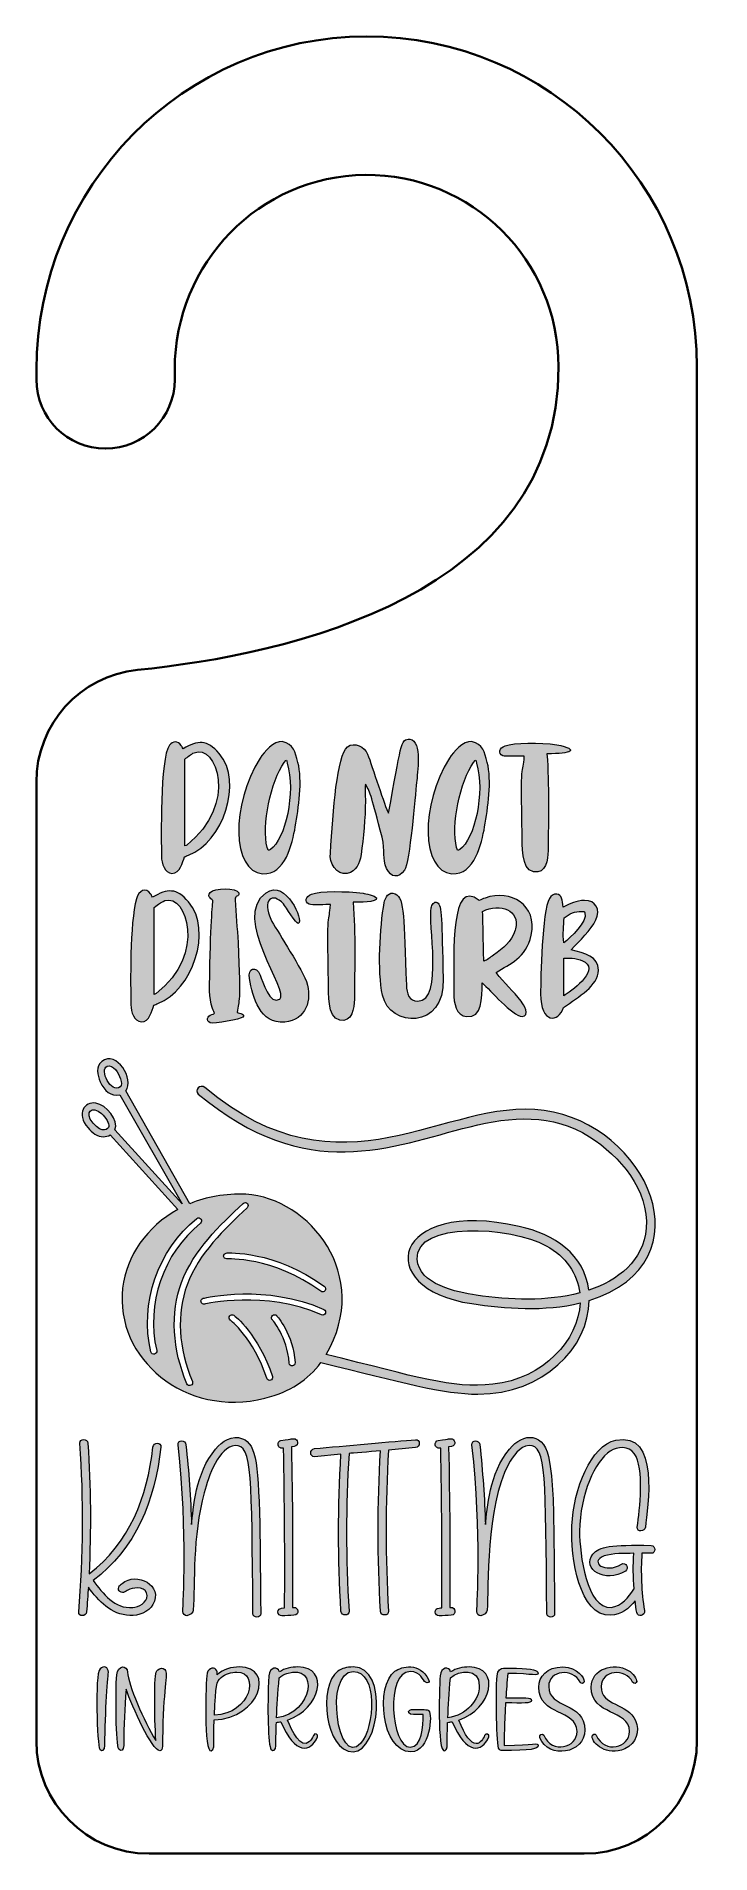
# Model space of a CAD drawing. Header units: inches. Extents: x 36 to 330, y 36 to 828.
import ezdxf

# ---------------------------------------------------------------- set-up
doc = ezdxf.new("R2010")
doc.units = ezdxf.units.IN
doc.header["$MEASUREMENT"] = 0
doc.layers.add('_U+0421_U+043B_U+043E_U+0439 1', color=7, linetype='Continuous')

msp = doc.modelspace()

# ---------------------------------------------------------------- hatches: boundary and pattern name
at = {"layer": '_U+0421_U+043B_U+043E_U+0439 1', "true_color": 0xffffff}
h = msp.add_hatch(color=7, dxfattribs=at)
h.dxf.hatch_style = 2
edge = h.paths.add_edge_path()
edge.add_spline(control_points=[(67.41, 115.08), (67.41, 115.08), (65.87, 97.69), (65.87, 83.08), (65.87, 81.09), (64.52, 80.23), (63.63, 81.5), (62.6, 82.97), (61.34, 114.2), (63.77, 116.55), (65.39, 118.13), (67.41, 117.28), (67.41, 115.08)], knot_values=[0, 0, 0, 0, 1, 1, 1, 2, 2, 2, 3, 3, 3, 4, 4, 4, 4], degree=3, periodic=1)
edge = h.paths.add_edge_path()
edge.add_spline(control_points=[(88.94, 116.06), (87.94, 115.1), (87.6, 113.33), (87.6, 104.97), (87.6, 97.34), (87.77, 90.78), (88.13, 85.31), (82.93, 93.64), (76.02, 109.8), (75.76, 115.07), (75.6, 118.36), (71.44, 118.22), (71.07, 113.99), (70.43, 106.15), (70.71, 83.22), (71.92, 81.5), (72.8, 80.25), (74.14, 81.07), (74.14, 83.08), (74.14, 92.64), (74.46, 98.89), (75.13, 107.73), (77.81, 99.93), (86.39, 80.88), (89.83, 80.88), (91.34, 80.88), (91.04, 84.28), (91.04, 85.92), (91.1, 107.48), (93.67, 114.43), (92.04, 116.25), (91.19, 117.2), (89.89, 116.96), (88.94, 116.06)], knot_values=[0, 0, 0, 0, 1, 1, 1, 2, 2, 2, 3, 3, 3, 4, 4, 4, 5, 5, 5, 6, 6, 6, 7, 7, 7, 8, 8, 8, 9, 9, 9, 10, 10, 10, 11, 11, 11, 11], degree=3, periodic=1)
edge = h.paths.add_edge_path()
edge.add_spline(control_points=[(113.52, 94.3), (113.4, 91.26), (113.34, 87.51), (113.34, 83.05), (113.34, 82.36), (113.21, 81.83), (112.94, 81.46), (108.91, 75.93), (109.83, 106.78), (110.3, 113.56), (110.49, 116.75), (113.12, 117.56), (114.32, 116.26), (114.93, 115.59), (114.86, 114.88), (114.86, 113.99), (117.36, 116.39), (121.22, 117.36), (124.52, 117.36), (140.32, 117.36), (133.35, 94.96), (113.52, 94.3)], knot_values=[0, 0, 0, 0, 1, 1, 1, 2, 2, 2, 3, 3, 3, 4, 4, 4, 5, 5, 5, 6, 6, 6, 7, 7, 7, 7], degree=3, periodic=1)
edge = h.paths.add_edge_path()
edge.add_spline(control_points=[(123.43, 115.13), (121.07, 115.13), (118.45, 114.37), (116.54, 112.73), (114.43, 110.9), (114.25, 109.82), (113.62, 96.31), (129.6, 96.99), (133.5, 115.13), (123.43, 115.13)], knot_values=[0, 0, 0, 0, 1, 1, 1, 2, 2, 2, 3, 3, 3, 3], degree=3, periodic=1)
edge = h.paths.add_edge_path()
edge.add_spline(control_points=[(145.51, 94.23), (147.44, 89.38), (151.13, 81.4), (155.05, 84.82), (155.7, 85.38), (156.28, 86.29), (156.79, 87.54), (157.34, 88.86), (159.09, 88), (158.59, 86.86), (155.74, 80.15), (148.67, 78.86), (142.57, 93.49), (141.94, 93.38), (141.3, 93.28), (140.64, 93.22), (140.52, 90.11), (140.46, 86.72), (140.46, 83.06), (140.46, 81.22), (139.2, 80.17), (138.24, 81.5), (137.22, 82.89), (136.49, 99.6), (137.4, 113.56), (137.68, 117.4), (141.43, 117.79), (141.96, 115.23), (144.27, 116.71), (147.35, 117.36), (149.99, 117.36), (164.13, 117.36), (159.92, 99), (145.51, 94.23)], knot_values=[0, 0, 0, 0, 1, 1, 1, 2, 2, 2, 3, 3, 3, 4, 4, 4, 5, 5, 5, 6, 6, 6, 7, 7, 7, 8, 8, 8, 9, 9, 9, 10, 10, 10, 11, 11, 11, 11], degree=3, periodic=1)
edge = h.paths.add_edge_path()
edge.add_spline(control_points=[(145.24, 114.53), (143.98, 114.12), (142.86, 113.48), (141.86, 112.6), (141.32, 106.08), (140.94, 100.29), (140.72, 95.24), (156.64, 97.25), (159.51, 119.12), (145.24, 114.53)], knot_values=[0, 0, 0, 0, 1, 1, 1, 2, 2, 2, 3, 3, 3, 3], degree=3, periodic=1)
edge = h.paths.add_edge_path()
edge.add_spline(control_points=[(174.11, 80.4), (161.88, 80.4), (158.8, 109.03), (167.45, 115.48), (169.14, 116.73), (171.36, 117.36), (174.11, 117.36), (189.85, 117.36), (185.54, 80.4), (174.11, 80.4)], knot_values=[0, 0, 0, 0, 1, 1, 1, 2, 2, 2, 3, 3, 3, 3], degree=3, periodic=1)
edge = h.paths.add_edge_path()
edge.add_spline(control_points=[(174.11, 115.36), (161.38, 115.36), (167.43, 72.92), (177.36, 84.04), (183.65, 91.1), (184.87, 115.36), (174.11, 115.36)], knot_values=[0, 0, 0, 0, 1, 1, 1, 2, 2, 2, 2], degree=3, periodic=1)
edge = h.paths.add_edge_path()
edge.add_spline(control_points=[(205.15, 98.79), (201.34, 98.85), (199.65, 99.08), (198.8, 98.52), (197.78, 97.85), (198.24, 96.66), (200.44, 96.66), (200.44, 96.66), (204.62, 96.66), (204.62, 96.66), (204.62, 91.45), (204.16, 82.4), (198.94, 82.4), (190.7, 82.4), (188.02, 115.36), (198.94, 115.36), (203.65, 115.36), (204.51, 111.38), (205.63, 110.7), (206.76, 110.01), (207.65, 110.63), (207.03, 111.94), (203.23, 119.53), (195.22, 117.67), (192.28, 115.48), (183.83, 109.18), (186.3, 80.4), (199.3, 80.4), (207.79, 80.4), (208.69, 96.93), (207.18, 98.27), (206.81, 98.6), (206.13, 98.77), (205.15, 98.79)], knot_values=[0, 0, 0, 0, 1, 1, 1, 2, 2, 2, 3, 3, 3, 4, 4, 4, 5, 5, 5, 6, 6, 6, 7, 7, 7, 8, 8, 8, 9, 9, 9, 10, 10, 10, 11, 11, 11, 11], degree=3, periodic=1)
edge = h.paths.add_edge_path()
edge.add_spline(control_points=[(220.18, 94.23), (222.9, 87.39), (225.44, 83.97), (227.8, 83.97), (229.55, 83.97), (230.78, 85.89), (231.45, 87.54), (231.99, 88.81), (233.78, 88.04), (233.25, 86.85), (230.41, 80.15), (223.33, 78.86), (217.23, 93.49), (216.61, 93.38), (215.97, 93.28), (215.31, 93.21), (215.19, 90.11), (215.13, 86.72), (215.13, 83.05), (215.13, 82.36), (214.99, 81.83), (214.73, 81.46), (210.7, 75.93), (211.63, 106.87), (212.06, 113.56), (212.35, 117.4), (216.1, 117.79), (216.63, 115.23), (218.94, 116.71), (222.02, 117.36), (224.66, 117.36), (238.7, 117.36), (234.65, 99.02), (220.18, 94.23)], knot_values=[0, 0, 0, 0, 1, 1, 1, 2, 2, 2, 3, 3, 3, 4, 4, 4, 5, 5, 5, 6, 6, 6, 7, 7, 7, 8, 8, 8, 9, 9, 9, 10, 10, 10, 11, 11, 11, 11], degree=3, periodic=1)
edge = h.paths.add_edge_path()
edge.add_spline(control_points=[(229.12, 109.18), (229.12, 117.02), (220.36, 115.98), (216.53, 112.6), (215.99, 106.08), (215.6, 100.29), (215.39, 95.24), (223.55, 96.27), (229.12, 102.98), (229.12, 109.18)], knot_values=[0, 0, 0, 0, 1, 1, 1, 2, 2, 2, 3, 3, 3, 3], degree=3, periodic=1)
edge = h.paths.add_edge_path()
edge.add_spline(control_points=[(239.99, 83.13), (239.99, 86.92), (239.93, 91.84), (240.54, 101.7), (248.23, 101.7), (251.85, 101.25), (251.85, 102.79), (251.85, 104.28), (249.2, 103.91), (240.7, 103.91), (240.92, 107.19), (241.2, 110.74), (241.56, 114.58), (252.8, 114.39), (254.71, 113.24), (254.71, 114.65), (254.71, 114.97), (254.54, 115.28), (254.2, 115.56), (253.12, 116.43), (248.26, 116.86), (239.63, 116.86), (238.55, 116.86), (237.11, 115.97), (236.89, 113.56), (236.22, 105.38), (236.6, 83.1), (237.76, 81.5), (238.04, 81.1), (238.35, 80.9), (238.67, 80.9), (251.94, 80.9), (254.71, 81.64), (254.71, 83.11), (254.71, 84.57), (253.27, 83.28), (239.99, 83.13)], knot_values=[0, 0, 0, 0, 1, 1, 1, 2, 2, 2, 3, 3, 3, 4, 4, 4, 5, 5, 5, 6, 6, 6, 7, 7, 7, 8, 8, 8, 9, 9, 9, 10, 10, 10, 11, 11, 11, 12, 12, 12, 12], degree=3, periodic=1)
edge = h.paths.add_edge_path()
edge.add_spline(control_points=[(259.36, 108.8), (259.36, 116.08), (270.06, 117.05), (273.07, 110.77), (273.57, 109.73), (274.87, 110.24), (274.87, 111.08), (274.87, 112.45), (272.09, 117.36), (265.49, 117.36), (258.62, 117.36), (255.03, 113.26), (255.03, 108.54), (255.03, 95.89), (271.61, 99.09), (271.73, 89.24), (271.73, 82.18), (260.92, 79.31), (257.23, 87.57), (256.76, 88.6), (254.96, 87.94), (255.56, 86.5), (259.27, 77.07), (275.15, 79.54), (275.15, 89.87), (275.15, 102.23), (259.36, 98.99), (259.36, 108.8)], knot_values=[0, 0, 0, 0, 1, 1, 1, 2, 2, 2, 3, 3, 3, 4, 4, 4, 5, 5, 5, 6, 6, 6, 7, 7, 7, 8, 8, 8, 9, 9, 9, 9], degree=3, periodic=1)
edge = h.paths.add_edge_path()
edge.add_spline(control_points=[(282.22, 108.8), (282.22, 116.1), (292.92, 117.03), (295.93, 110.77), (296.43, 109.74), (297.73, 110.23), (297.73, 111.08), (297.73, 112.07), (296.29, 114.56), (294.03, 115.87), (287.85, 119.44), (277.89, 116.68), (277.89, 108.54), (277.89, 95.9), (294.48, 99.09), (294.59, 89.24), (294.59, 82.14), (283.77, 79.34), (280.09, 87.57), (279.66, 88.53), (278.29, 87.99), (278.29, 87.06), (278.29, 84.11), (284.67, 78.11), (292.61, 81.7), (297.63, 83.97), (299.27, 89.43), (297.26, 94.04), (293.88, 101.77), (282.22, 100.26), (282.22, 108.8)], knot_values=[0, 0, 0, 0, 1, 1, 1, 2, 2, 2, 3, 3, 3, 4, 4, 4, 5, 5, 5, 6, 6, 6, 7, 7, 7, 8, 8, 8, 9, 9, 9, 10, 10, 10, 10], degree=3, periodic=1)
edge = h.paths.add_edge_path()
edge.add_spline(control_points=[(90.56, 470.59), (90.46, 477.54), (89.85, 513.12), (94.01, 519.06), (95.43, 521.09), (97.72, 521.09), (99.14, 518.99), (99.42, 518.58), (99.62, 518.18), (99.96, 517.5), (106.52, 521.36), (110.44, 521.63), (115.71, 515.54), (126.48, 503.01), (117.16, 476.77), (102.39, 471.2), (101.78, 471), (101.17, 470.73), (100.57, 470.46), (99.77, 468.17), (98.71, 463.11), (95.09, 463.22), (91.99, 463.4), (90.56, 467.63), (90.56, 470.59)], knot_values=[0, 0, 0, 0, 1, 1, 1, 2, 2, 2, 3, 3, 3, 4, 4, 4, 5, 5, 5, 6, 6, 6, 7, 7, 7, 8, 8, 8, 8], degree=3, periodic=1)
edge = h.paths.add_edge_path()
edge.add_spline(control_points=[(100.7, 475.19), (101.24, 475.39), (101.44, 475.39), (101.58, 475.53), (124.18, 493.38), (114.41, 520.07), (104.82, 515.81), (103.4, 515.21), (101.99, 513.99), (100.7, 513.04), (100.7, 500.27), (100.7, 487.83), (100.7, 475.19)], knot_values=[0, 0, 0, 0, 1, 1, 1, 2, 2, 2, 3, 3, 3, 4, 4, 4, 4], degree=3, periodic=1)
edge = h.paths.add_edge_path()
edge.add_spline(control_points=[(133.55, 513.45), (135.52, 516.29), (139.44, 521.02), (143.22, 520.75), (148.23, 519.39), (148.83, 516.29), (150.05, 511.62), (152.08, 503.58), (150.32, 491.75), (148.9, 483.57), (147.55, 476.2), (144.58, 462.48), (134.64, 463.09), (121.25, 464.02), (120.72, 493.12), (133.55, 513.45)], knot_values=[0, 0, 0, 0, 1, 1, 1, 2, 2, 2, 3, 3, 3, 4, 4, 4, 5, 5, 5, 5], degree=3, periodic=1)
edge = h.paths.add_edge_path()
edge.add_spline(control_points=[(136.66, 474.58), (137.07, 473.09), (136.94, 473.02), (138.08, 473.7), (144.59, 477.94), (149.14, 498.58), (145.39, 511.28), (144.98, 512.77), (145.32, 513.11), (144.03, 511.55), (138.22, 503.65), (134.16, 483.84), (136.66, 474.58)], knot_values=[0, 0, 0, 0, 1, 1, 1, 2, 2, 2, 3, 3, 3, 4, 4, 4, 4], degree=3, periodic=1)
edge = h.paths.add_edge_path()
edge.add_spline(control_points=[(171.48, 463.15), (175.6, 464.37), (176.96, 467.35), (177.57, 471.4), (178.65, 478.57), (179.39, 487.56), (179.46, 494.79), (179.46, 497.16), (179.12, 499.86), (179.53, 502.09), (181.74, 498.27), (182.17, 496.48), (186.76, 479.04), (188.05, 472.56), (186.8, 469.95), (188.72, 465.39), (190.55, 461.13), (193.93, 461.13), (196.56, 464.58), (198.79, 468.02), (201.23, 497.16), (201.77, 502.9), (202.11, 506.69), (204.34, 520.88), (198.86, 521.69), (194.69, 522.28), (195.02, 518.24), (189.53, 489.45), (187.97, 492.06), (182.47, 510), (180.4, 515.2), (179.26, 518.31), (174.59, 520.75), (171.68, 518.38), (167.01, 514.49), (165.39, 490.82), (164.18, 472.01), (163.67, 467.92), (166.79, 462.39), (171.48, 463.15)], knot_values=[0, 0, 0, 0, 1, 1, 1, 2, 2, 2, 3, 3, 3, 4, 4, 4, 5, 5, 5, 6, 6, 6, 7, 7, 7, 8, 8, 8, 9, 9, 9, 10, 10, 10, 11, 11, 11, 12, 12, 12, 13, 13, 13, 13], degree=3, periodic=1)
edge = h.paths.add_edge_path()
edge.add_spline(control_points=[(216.1, 513.45), (218.06, 516.29), (221.98, 521.02), (225.77, 520.75), (230.77, 519.39), (231.38, 516.29), (232.6, 511.62), (234.62, 503.58), (232.87, 491.75), (231.45, 483.57), (230.09, 476.2), (227.12, 462.48), (217.18, 463.09), (203.78, 464.02), (203.28, 493.14), (216.1, 513.45)], knot_values=[0, 0, 0, 0, 1, 1, 1, 2, 2, 2, 3, 3, 3, 4, 4, 4, 5, 5, 5, 5], degree=3, periodic=1)
edge = h.paths.add_edge_path()
edge.add_spline(control_points=[(219.21, 474.58), (219.61, 473.09), (219.48, 473.02), (220.63, 473.7), (227.15, 477.95), (231.67, 498.63), (227.93, 511.28), (227.52, 512.77), (227.86, 513.11), (226.58, 511.55), (220.76, 503.65), (216.71, 483.84), (219.21, 474.58)], knot_values=[0, 0, 0, 0, 1, 1, 1, 2, 2, 2, 3, 3, 3, 4, 4, 4, 4], degree=3, periodic=1)
edge = h.paths.add_edge_path()
edge.add_spline(control_points=[(239.35, 514.53), (240.5, 513.99), (247.06, 514.39), (248.75, 514.39), (248.07, 505.59), (246.95, 513.59), (247.87, 480.19), (247.94, 475.79), (247.13, 465.11), (252.74, 463.97), (258.22, 462.82), (259.03, 469.24), (259.09, 473.09), (259.23, 487.02), (259.63, 501.55), (258.62, 515.34), (269.3, 515.34), (273.23, 517.08), (262.88, 519.33), (255.67, 520.23), (244.17, 520.32), (240.37, 518.85), (237.93, 517.91), (237.05, 515.48), (239.35, 514.53)], knot_values=[0, 0, 0, 0, 1, 1, 1, 2, 2, 2, 3, 3, 3, 4, 4, 4, 5, 5, 5, 6, 6, 6, 7, 7, 7, 8, 8, 8, 8], degree=3, periodic=1)
edge = h.paths.add_edge_path()
edge.add_spline(control_points=[(77.21, 405.9), (77.09, 414.39), (76.65, 441.65), (79.64, 452.13), (80.6, 455.96), (83.86, 457.16), (85.8, 454.29), (86.07, 453.89), (86.27, 453.48), (86.61, 452.81), (93.17, 456.66), (97.09, 456.93), (102.36, 450.85), (113.1, 438.36), (103.89, 412.1), (89.04, 406.51), (88.43, 406.3), (87.82, 406.03), (87.22, 405.76), (86.42, 403.48), (85.36, 398.42), (81.74, 398.53), (78.64, 398.71), (77.21, 402.92), (77.21, 405.9)], knot_values=[0, 0, 0, 0, 1, 1, 1, 2, 2, 2, 3, 3, 3, 4, 4, 4, 5, 5, 5, 6, 6, 6, 7, 7, 7, 8, 8, 8, 8], degree=3, periodic=1)
edge = h.paths.add_edge_path()
edge.add_spline(control_points=[(87.35, 410.49), (87.89, 410.7), (88.1, 410.7), (88.23, 410.83), (110.47, 428.4), (101.3, 454.3), (92.08, 451.39), (89.84, 450.39), (89.63, 450.03), (87.35, 448.35), (87.35, 435.57), (87.35, 423.13), (87.35, 410.49)], knot_values=[0, 0, 0, 0, 1, 1, 1, 2, 2, 2, 3, 3, 3, 4, 4, 4, 4], degree=3, periodic=1)
edge = h.paths.add_edge_path()
edge.add_spline(control_points=[(112.51, 401.7), (110.42, 400.96), (109.81, 399.14), (111.77, 398.12), (113.46, 397.24), (125.29, 399.88), (125.97, 400.55), (127.39, 401.97), (124.48, 402.24), (123.53, 402.65), (124.33, 408.72), (125.19, 405.14), (123.94, 433.14), (123.6, 439.29), (122.99, 445.57), (122.72, 451.73), (122.57, 454.04), (124.34, 452.61), (124.34, 454.7), (123.5, 457.25), (113.39, 456.85), (111.77, 454.9), (110.14, 452.94), (112.85, 451.86), (112.98, 451.39), (112.98, 451.39), (112.01, 443.51), (111.63, 419.48), (111.56, 414.28), (111.09, 409.41), (112.78, 404.41), (113.59, 401.98), (114.27, 402.31), (112.51, 401.7)], knot_values=[0, 0, 0, 0, 1, 1, 1, 2, 2, 2, 3, 3, 3, 4, 4, 4, 5, 5, 5, 6, 6, 6, 7, 7, 7, 8, 8, 8, 9, 9, 9, 10, 10, 10, 11, 11, 11, 11], degree=3, periodic=1)
edge = h.paths.add_edge_path()
edge.add_spline(control_points=[(143.73, 449.9), (144.75, 448.75), (149.21, 441.11), (150.22, 441.45), (152.59, 442.26), (145.02, 460.99), (136.16, 454.77), (120.94, 444.07), (146.7, 411.55), (142.11, 408.4), (137.78, 405.49), (134.67, 416.37), (133.59, 418.94), (131.63, 423.2), (128.18, 421.92), (128.93, 417.45), (130.28, 409.21), (133.59, 397.38), (144.27, 398.46), (153.67, 399.41), (156.38, 407.99), (153.81, 416.1), (150.35, 424.09), (140.35, 439.03), (138.26, 443.21), (134.33, 451.32), (138.8, 455.51), (143.73, 449.9)], knot_values=[0, 0, 0, 0, 1, 1, 1, 2, 2, 2, 3, 3, 3, 4, 4, 4, 5, 5, 5, 6, 6, 6, 7, 7, 7, 8, 8, 8, 9, 9, 9, 9], degree=3, periodic=1)
edge = h.paths.add_edge_path()
edge.add_spline(control_points=[(184.35, 452.54), (183.59, 453.52), (179.47, 454.41), (178.43, 454.63), (171.24, 455.53), (159.72, 455.63), (155.91, 454.16), (153.48, 453.21), (152.6, 450.78), (154.9, 449.83), (156.05, 449.29), (162.6, 449.7), (164.29, 449.7), (163.62, 440.88), (162.5, 449.03), (163.42, 415.49), (163.48, 411.1), (162.67, 400.42), (168.28, 399.27), (173.76, 398.12), (174.57, 404.54), (174.64, 408.4), (174.77, 422.32), (175.18, 436.86), (174.16, 450.64), (176.31, 450.64), (184.72, 450.5), (184.35, 452.54)], knot_values=[0, 0, 0, 0, 1, 1, 1, 2, 2, 2, 3, 3, 3, 4, 4, 4, 5, 5, 5, 6, 6, 6, 7, 7, 7, 8, 8, 8, 9, 9, 9, 9], degree=3, periodic=1)
edge = h.paths.add_edge_path()
edge.add_spline(control_points=[(187.63, 450.44), (185.81, 439.69), (184.66, 420.7), (186.89, 410.15), (190.09, 395.83), (214.18, 395.05), (213.39, 417.25), (212.65, 442.96), (212.96, 449.41), (210.82, 450.51), (209.27, 451.32), (208.46, 449.36), (208.12, 448.21), (206.71, 442.24), (213.53, 407.52), (202.37, 407.52), (198.56, 407.59), (197.37, 410.75), (197.37, 414.55), (195.96, 443.77), (196.81, 452.3), (192.43, 454.3), (189.67, 455.58), (188.04, 452.68), (187.63, 450.44)], knot_values=[0, 0, 0, 0, 1, 1, 1, 2, 2, 2, 3, 3, 3, 4, 4, 4, 5, 5, 5, 6, 6, 6, 7, 7, 7, 8, 8, 8, 8], degree=3, periodic=1)
edge = h.paths.add_edge_path()
edge.add_spline(control_points=[(229.07, 451.46), (229.95, 451.79), (230.76, 452.2), (231.64, 452.47), (242.78, 456.45), (254.63, 449.48), (251.79, 436.32), (249.24, 426.02), (242.67, 424.13), (236.51, 420.02), (239.89, 415.36), (244.02, 411.91), (247.4, 407.52), (248.41, 406.17), (251.45, 401.03), (247.8, 400.89), (243.54, 401.16), (233.81, 412.25), (230.43, 415.56), (230.12, 408.6), (230.53, 400.31), (223.6, 400.83), (218.94, 401.22), (217.99, 406.65), (217.99, 411.3), (217.99, 429.45), (216.64, 461.39), (229.07, 451.46)], knot_values=[0, 0, 0, 0, 1, 1, 1, 2, 2, 2, 3, 3, 3, 4, 4, 4, 5, 5, 5, 6, 6, 6, 7, 7, 7, 8, 8, 8, 9, 9, 9, 9], degree=3, periodic=1)
edge = h.paths.add_edge_path()
edge.add_spline(control_points=[(230.56, 446.66), (230.63, 444.7), (231.04, 425.09), (231.04, 425.03), (232.79, 425.5), (233.74, 426.51), (235.29, 427.59), (239.82, 430.77), (242.87, 433.07), (244.76, 438.48), (244.76, 438.48), (244.9, 439.08), (244.9, 439.08), (247.05, 447.09), (238.29, 450.59), (230.56, 446.66)], knot_values=[0, 0, 0, 0, 1, 1, 1, 2, 2, 2, 3, 3, 3, 4, 4, 4, 5, 5, 5, 5], degree=3, periodic=1)
edge = h.paths.add_edge_path()
edge.add_spline(control_points=[(265.69, 448.55), (268.8, 450.04), (271.37, 451.39), (274.95, 451.46), (279.95, 451.52), (281.98, 447.4), (279.95, 443.01), (277.96, 438.48), (272.72, 433.87), (269.14, 429.96), (274.95, 428.51), (281.18, 426.97), (281.1, 421.04), (280.86, 414.11), (272.66, 409.68), (265.76, 404.75), (263.84, 398.03), (255.82, 397.54), (255.82, 410.76), (255.89, 417.21), (256.45, 446.8), (259.74, 452.27), (260.48, 453.42), (261.43, 454.43), (262.92, 454.23), (265.08, 453.96), (265.28, 451.62), (265.69, 448.55)], knot_values=[0, 0, 0, 0, 1, 1, 1, 2, 2, 2, 3, 3, 3, 4, 4, 4, 5, 5, 5, 6, 6, 6, 7, 7, 7, 8, 8, 8, 9, 9, 9, 9], degree=3, periodic=1)
edge = h.paths.add_edge_path()
edge.add_spline(control_points=[(265.96, 426.24), (265.96, 420.7), (265.96, 415.43), (265.96, 409.89), (268.73, 411.51), (281.31, 420.5), (275.22, 424.49), (272.38, 426.31), (269.2, 426.51), (265.96, 426.24)], knot_values=[0, 0, 0, 0, 1, 1, 1, 2, 2, 2, 3, 3, 3, 3], degree=3, periodic=1)
edge = h.paths.add_edge_path()
edge.add_spline(control_points=[(266.03, 433), (268.6, 435.1), (276.57, 442.33), (275.09, 446.05), (274.88, 446.72), (274.82, 446.52), (273.8, 446.66), (270.89, 446.86), (268.33, 445.57), (266.1, 443.82), (265.96, 440.44), (265.35, 436.86), (266.03, 433)], knot_values=[0, 0, 0, 0, 1, 1, 1, 2, 2, 2, 3, 3, 3, 4, 4, 4, 4], degree=3, periodic=1)
edge = h.paths.add_edge_path()
edge.add_spline(control_points=[(76.8, 139.81), (80.56, 139.59), (84.87, 141.14), (86.86, 144.57), (91.5, 152.86), (79.78, 159.05), (73.37, 153.74), (72.82, 153.3), (72.16, 152.86), (71.94, 152.19), (71.71, 151.42), (71.82, 150.54), (72.38, 150.21), (73.92, 149.1), (75.36, 150.65), (76.69, 151.2), (79.23, 152.3), (84.21, 152.3), (84.32, 148.44), (84.32, 145.56), (80.56, 143.35), (78.01, 143.24), (70.28, 142.69), (64.97, 149.32), (60.77, 155.07), (79.22, 168.69), (87.9, 190.31), (90.29, 213.21), (90.51, 215.42), (87.08, 215.42), (86.86, 213.21), (84.43, 191.34), (76.54, 171.24), (59, 157.94), (59.88, 176.95), (59.77, 195.86), (58.45, 214.87), (58.34, 217.08), (54.8, 217.08), (55.02, 214.87), (56.68, 190.66), (56.46, 165.46), (54.47, 141.36), (54.24, 139.15), (57.78, 139.26), (57.89, 141.36), (58.22, 144.68), (58.45, 148.99), (58.67, 152.19), (63.09, 146.11), (68.62, 140.04), (76.8, 139.81)], knot_values=[0, 0, 0, 0, 1, 1, 1, 2, 2, 2, 3, 3, 3, 4, 4, 4, 5, 5, 5, 6, 6, 6, 7, 7, 7, 8, 8, 8, 9, 9, 9, 10, 10, 10, 11, 11, 11, 12, 12, 12, 13, 13, 13, 14, 14, 14, 15, 15, 15, 16, 16, 16, 17, 17, 17, 17], degree=3, periodic=1)
edge = h.paths.add_edge_path()
edge.add_spline(control_points=[(125.88, 216.86), (121.35, 218.63), (116.93, 215.75), (114.17, 212.33), (105.25, 201.88), (104.52, 186.24), (103.66, 179.39), (103.33, 190.99), (102.45, 202.6), (101.23, 214.2), (101.01, 216.41), (97.47, 216.41), (97.8, 214.2), (102.11, 173.92), (99.9, 145.77), (99.9, 141.47), (99.9, 140.48), (100.68, 139.59), (101.67, 139.7), (102.89, 139.92), (104.44, 141.03), (104.44, 142.14), (105.15, 153.47), (104, 174.3), (109.19, 193.31), (110.99, 200.33), (115.66, 213.49), (122.68, 213.87), (130.26, 214.44), (129.85, 199.7), (130.42, 140.7), (130.42, 138.49), (133.95, 138.49), (133.84, 140.7), (133.73, 151.86), (133.62, 163.03), (133.51, 174.19), (132.88, 205.44), (132.1, 214.34), (125.88, 216.86)], knot_values=[0, 0, 0, 0, 1, 1, 1, 2, 2, 2, 3, 3, 3, 4, 4, 4, 5, 5, 5, 6, 6, 6, 7, 7, 7, 8, 8, 8, 9, 9, 9, 10, 10, 10, 11, 11, 11, 12, 12, 12, 13, 13, 13, 13], degree=3, periodic=1)
edge = h.paths.add_edge_path()
edge.add_spline(control_points=[(143.02, 139.59), (144.79, 139.7), (146.56, 139.81), (148.33, 139.93), (150.93, 139.93), (150.11, 143.58), (148.33, 143.35), (148.11, 143.35), (147.89, 143.35), (147.66, 143.35), (147.89, 166.67), (147.66, 190), (147.22, 213.32), (150.81, 213.32), (150.07, 216.1), (148.99, 216.64), (148.88, 216.75), (148.77, 216.75), (148.55, 216.86), (146.59, 216.86), (148.79, 216.86), (142.58, 216.08), (141.96, 216.08), (141.11, 214.98), (141.36, 213.98), (141.58, 213.54), (141.8, 213.1), (142.14, 212.99), (142.36, 212.88), (142.47, 212.77), (142.58, 212.77), (142.91, 212.66), (143.24, 212.66), (143.57, 212.77), (143.57, 212.77), (143.68, 212.77), (143.79, 212.77), (144.24, 189.56), (144.35, 166.34), (144.24, 143.13), (139.74, 143.13), (141.36, 139.59), (143.02, 139.59)], knot_values=[0, 0, 0, 0, 1, 1, 1, 2, 2, 2, 3, 3, 3, 4, 4, 4, 5, 5, 5, 6, 6, 6, 7, 7, 7, 8, 8, 8, 9, 9, 9, 10, 10, 10, 11, 11, 11, 12, 12, 12, 13, 13, 13, 14, 14, 14, 14], degree=3, periodic=1)
edge = h.paths.add_edge_path()
edge.add_spline(control_points=[(201.28, 212.99), (203.49, 213.21), (203.49, 216.64), (201.28, 216.42), (192.42, 215.72), (169.5, 213.6), (157.28, 212.55), (155.07, 212.33), (155.07, 208.9), (157.28, 209.01), (157.28, 209.01), (168.78, 210.11), (168.78, 210.11), (167.45, 186.79), (167.45, 165.02), (168.78, 141.69), (169, 139.48), (172.43, 139.48), (172.32, 141.69), (170.88, 165.13), (170.88, 187.01), (172.32, 210.45), (173.55, 210.45), (181.37, 211.15), (186.03, 211.55), (184.7, 188.34), (184.7, 165.02), (186.03, 141.69), (186.25, 139.48), (189.67, 139.48), (189.56, 141.69), (188.13, 165.12), (188.13, 188.56), (189.56, 211.88), (193.43, 212.22), (197.41, 212.66), (201.28, 212.99)], knot_values=[0, 0, 0, 0, 1, 1, 1, 2, 2, 2, 3, 3, 3, 4, 4, 4, 5, 5, 5, 6, 6, 6, 7, 7, 7, 8, 8, 8, 9, 9, 9, 10, 10, 10, 11, 11, 11, 12, 12, 12, 12], degree=3, periodic=1)
edge = h.paths.add_edge_path()
edge.add_spline(control_points=[(216.87, 143.35), (216.65, 143.35), (216.43, 143.35), (216.21, 143.35), (216.43, 166.67), (216.21, 190), (215.76, 213.32), (219.45, 213.32), (218.55, 216.13), (217.53, 216.64), (217.42, 216.75), (217.31, 216.75), (217.09, 216.86), (215.14, 216.86), (217.33, 216.86), (211.12, 216.08), (210.5, 216.08), (209.66, 214.98), (209.9, 213.98), (210.13, 213.54), (210.35, 213.1), (210.68, 212.99), (210.9, 212.88), (211.01, 212.77), (211.12, 212.77), (211.45, 212.66), (211.78, 212.66), (212.11, 212.77), (212.11, 212.77), (212.22, 212.77), (212.34, 212.77), (212.78, 189.56), (212.89, 166.34), (212.78, 143.13), (212.34, 143.13), (212, 143.13), (211.56, 143.02), (209.11, 143.02), (209.6, 139.59), (211.56, 139.59), (213.33, 139.7), (215.1, 139.81), (216.87, 139.93), (219.46, 139.92), (218.66, 143.58), (216.87, 143.35)], knot_values=[0, 0, 0, 0, 1, 1, 1, 2, 2, 2, 3, 3, 3, 4, 4, 4, 5, 5, 5, 6, 6, 6, 7, 7, 7, 8, 8, 8, 9, 9, 9, 10, 10, 10, 11, 11, 11, 12, 12, 12, 13, 13, 13, 14, 14, 14, 15, 15, 15, 15], degree=3, periodic=1)
edge = h.paths.add_edge_path()
edge.add_spline(control_points=[(250.81, 213.87), (258.47, 214.45), (257.99, 199.19), (258.55, 140.7), (258.55, 138.49), (262.08, 138.49), (261.97, 140.7), (261.86, 151.86), (261.75, 163.03), (261.64, 174.19), (261.42, 185.02), (261.53, 195.97), (259.76, 206.69), (257.87, 220.31), (248.11, 219.54), (242.3, 212.33), (233.37, 201.88), (232.65, 186.24), (231.79, 179.39), (231.46, 190.99), (230.58, 202.6), (229.36, 214.2), (229.14, 216.41), (225.6, 216.41), (225.93, 214.2), (230.24, 173.92), (228.03, 145.77), (228.03, 141.47), (228.03, 140.48), (228.81, 139.59), (229.8, 139.7), (231.02, 139.92), (232.57, 141.03), (232.57, 142.14), (233.14, 151.23), (231.88, 187.33), (241.85, 205.69), (243.73, 209.01), (246.72, 213.65), (250.81, 213.87)], knot_values=[0, 0, 0, 0, 1, 1, 1, 2, 2, 2, 3, 3, 3, 4, 4, 4, 5, 5, 5, 6, 6, 6, 7, 7, 7, 8, 8, 8, 9, 9, 9, 10, 10, 10, 11, 11, 11, 12, 12, 12, 13, 13, 13, 13], degree=3, periodic=1)
edge = h.paths.add_edge_path()
edge.add_spline(control_points=[(303.98, 170.32), (286.63, 170.73), (281.25, 169.82), (278.67, 166.56), (273.63, 160.06), (283.97, 153.55), (292.82, 159.16), (294.7, 160.37), (292.93, 163.36), (291.05, 162.14), (284.24, 157.81), (276.68, 163.05), (283.53, 165.79), (287.35, 166.88), (292.49, 166.89), (296.47, 166.89), (296.13, 161.7), (296.24, 156.61), (296.58, 151.42), (296.58, 151.42), (296.58, 151.42), (296.47, 151.31), (294.14, 147.88), (291.16, 143.68), (286.63, 143.35), (275.9, 142.55), (272.81, 166.55), (272.81, 176.51), (273.02, 192.72), (279.6, 207.12), (286.18, 211.44), (289.39, 213.43), (294.14, 213.87), (296.69, 210.45), (301.25, 203.98), (299.04, 185.91), (298.01, 178.28), (297.79, 176.07), (301.22, 176.18), (301.55, 178.28), (302.51, 186.78), (307.95, 220.43), (288.62, 216.19), (277.79, 213.93), (270.21, 195.11), (269.49, 178.83), (268.87, 165.1), (272.71, 139.4), (286.4, 139.92), (290.94, 140.03), (294.36, 142.8), (297.02, 146.22), (297.24, 144.45), (297.46, 142.69), (297.79, 141.03), (298.12, 138.82), (301.44, 139.7), (301.11, 141.91), (299.78, 150.2), (299.45, 158.6), (300, 166.89), (301.33, 166.89), (302.66, 166.89), (303.98, 166.89), (306.19, 166.78), (306.19, 170.32), (303.98, 170.32)], knot_values=[0, 0, 0, 0, 1, 1, 1, 2, 2, 2, 3, 3, 3, 4, 4, 4, 5, 5, 5, 6, 6, 6, 7, 7, 7, 8, 8, 8, 9, 9, 9, 10, 10, 10, 11, 11, 11, 12, 12, 12, 13, 13, 13, 14, 14, 14, 15, 15, 15, 16, 16, 16, 17, 17, 17, 18, 18, 18, 19, 19, 19, 20, 20, 20, 21, 21, 21, 22, 22, 22, 22], degree=3, periodic=1)
edge = h.paths.add_edge_path()
edge.add_spline(control_points=[(135.69, 234.52), (100.82, 225.72), (70.1, 251.91), (73.63, 282.49), (75.24, 296.44), (84.13, 309.3), (97.7, 316.76), (97.7, 316.76), (68.23, 349.25), (68.23, 349.25), (67.34, 348.74), (66.31, 348.45), (65.28, 348.45), (62.57, 348.45), (60.33, 350.3), (58.54, 352.36), (53.08, 358.6), (57.01, 363.87), (61.99, 363.11), (66.6, 362.41), (72.01, 355.5), (70.27, 351.47), (70.27, 351.47), (99.51, 319.23), (99.51, 319.23), (99.51, 319.23), (72.47, 366.79), (72.47, 366.79), (68.5, 365.71), (65.7, 368.61), (63.9, 372.34), (62.48, 375.28), (61.91, 379.18), (64.58, 381.28), (70.91, 386.25), (78.97, 373.44), (75.01, 368.4), (75.01, 368.4), (102.94, 319.26), (102.94, 319.26), (110.13, 322.23), (118.36, 323.78), (127.33, 323.4), (155.37, 321.65), (182.42, 287.76), (162.4, 253.6), (202.27, 243.71), (217.04, 238.6), (234.99, 240.57), (257.23, 243.02), (272.36, 259.95), (273.06, 276.01), (257.71, 272.21), (240.37, 273.52), (225.82, 275.71), (181.66, 282.36), (191.26, 321.91), (246.52, 309.39), (261.84, 305.92), (274.94, 297.21), (276.86, 281.56), (289.39, 285.81), (300.86, 294.35), (301.9, 308.58), (303.13, 325.27), (290.42, 340.05), (277.18, 348.46), (261.04, 358.73), (242.88, 357.29), (225.09, 352.84), (190.48, 344.19), (153.94, 327.49), (106.61, 367.06), (104.64, 368.71), (107.48, 371.52), (109.43, 369.88), (169.95, 319.27), (213.72, 365.74), (257.35, 359.92), (301.82, 353.99), (329.99, 293.94), (277.08, 277.15), (276.68, 256.59), (257.23, 236.22), (228.55, 236.25), (213.6, 236.27), (195.28, 241.42), (160.07, 250.08), (154.47, 242.42), (146.56, 237.27), (135.69, 234.52)], knot_values=[0, 0, 0, 0, 1, 1, 1, 2, 2, 2, 3, 3, 3, 4, 4, 4, 5, 5, 5, 6, 6, 6, 7, 7, 7, 8, 8, 8, 9, 9, 9, 10, 10, 10, 11, 11, 11, 12, 12, 12, 13, 13, 13, 14, 14, 14, 15, 15, 15, 16, 16, 16, 17, 17, 17, 18, 18, 18, 19, 19, 19, 20, 20, 20, 21, 21, 21, 22, 22, 22, 23, 23, 23, 24, 24, 24, 25, 25, 25, 26, 26, 26, 27, 27, 27, 28, 28, 28, 29, 29, 29, 30, 30, 30, 30], degree=3, periodic=1)
edge = h.paths.add_edge_path()
edge.add_spline(control_points=[(272.9, 280.36), (271.88, 288.8), (266.81, 296.33), (258.31, 300.93), (242.67, 309.38), (201.2, 311.9), (202.05, 295.1), (202.61, 284.08), (219.5, 280.61), (227.74, 279.42), (242.31, 277.32), (258.68, 276.59), (272.9, 280.36)], knot_values=[0, 0, 0, 0, 1, 1, 1, 2, 2, 2, 3, 3, 3, 4, 4, 4, 4], degree=3, periodic=1)
edge = h.paths.add_edge_path()
edge.add_spline(control_points=[(71.21, 376.8), (70.4, 378.08), (69.2, 379.3), (67.69, 379.3), (62.98, 379.3), (67.62, 368.23), (71.87, 369.72), (74.15, 370.52), (72.84, 374.24), (71.21, 376.8)], knot_values=[0, 0, 0, 0, 1, 1, 1, 2, 2, 2, 3, 3, 3, 3], degree=3, periodic=1)
edge = h.paths.add_edge_path()
edge.add_spline(control_points=[(64.4, 358.6), (60.49, 362.14), (56.42, 359.33), (60.8, 354.33), (64.97, 349.55), (67.44, 351.93), (67.61, 352.93), (67.8, 354.33), (66.43, 356.76), (64.4, 358.6)], knot_values=[0, 0, 0, 0, 1, 1, 1, 2, 2, 2, 3, 3, 3, 3], degree=3, periodic=1)
edge = h.paths.add_edge_path()
edge.add_spline(control_points=[(118.8, 297.77), (117.1, 297.65), (117.25, 295.07), (118.99, 295.18), (119.18, 295.19), (139, 296.44), (160.06, 281.12), (160.65, 280.7), (161.46, 280.83), (161.88, 281.41), (162.3, 281.99), (162.18, 282.8), (161.59, 283.22), (139.77, 299.1), (119.65, 297.83), (118.8, 297.77)], knot_values=[0, 0, 0, 0, 1, 1, 1, 2, 2, 2, 3, 3, 3, 4, 4, 4, 5, 5, 5, 5], degree=3, periodic=1)
edge = h.paths.add_edge_path()
edge.add_spline(control_points=[(88.47, 255.28), (83.7, 275.47), (91.36, 297.76), (107.54, 310.75), (108.88, 311.82), (107.25, 313.85), (105.91, 312.78), (88.97, 299.17), (80.94, 275.83), (85.94, 254.69), (86.33, 253.01), (88.86, 253.61), (88.47, 255.28)], knot_values=[0, 0, 0, 0, 1, 1, 1, 2, 2, 2, 3, 3, 3, 4, 4, 4, 4], degree=3, periodic=1)
edge = h.paths.add_edge_path()
edge.add_spline(control_points=[(104.03, 241.82), (97.92, 256.09), (97.08, 271.46), (101.73, 283.97), (106.78, 297.58), (118.02, 308.17), (127.94, 317.51), (129.2, 318.69), (127.41, 320.58), (126.16, 319.4), (116.03, 309.87), (104.55, 299.06), (99.29, 284.88), (94.41, 271.74), (95.27, 255.68), (101.64, 240.8), (102.31, 239.23), (104.71, 240.23), (104.03, 241.82)], knot_values=[0, 0, 0, 0, 1, 1, 1, 2, 2, 2, 3, 3, 3, 4, 4, 4, 5, 5, 5, 6, 6, 6, 6], degree=3, periodic=1)
edge = h.paths.add_edge_path()
edge.add_spline(control_points=[(109.36, 275.52), (109.62, 275.58), (135.83, 281.69), (160.3, 270.85), (161.88, 270.16), (162.93, 272.54), (161.36, 273.23), (136.08, 284.42), (109.86, 278.32), (108.75, 278.05), (108.06, 277.88), (107.63, 277.18), (107.79, 276.48), (107.96, 275.78), (108.67, 275.35), (109.36, 275.52)], knot_values=[0, 0, 0, 0, 1, 1, 1, 2, 2, 2, 3, 3, 3, 4, 4, 4, 5, 5, 5, 5], degree=3, periodic=1)
edge = h.paths.add_edge_path()
edge.add_spline(control_points=[(138.93, 243.98), (132.8, 262.39), (122.55, 270.31), (122.12, 270.64), (121.54, 271.07), (120.73, 270.96), (120.29, 270.38), (119.86, 269.81), (119.97, 268.99), (120.54, 268.56), (120.64, 268.48), (130.58, 260.81), (136.46, 243.16), (137, 241.53), (139.47, 242.34), (138.93, 243.98)], knot_values=[0, 0, 0, 0, 1, 1, 1, 2, 2, 2, 3, 3, 3, 4, 4, 4, 5, 5, 5, 5], degree=3, periodic=1)
edge = h.paths.add_edge_path()
edge.add_spline(control_points=[(148.82, 249.99), (147.93, 262.43), (141.07, 270.15), (140.78, 270.47), (140.3, 271), (139.47, 271.04), (138.94, 270.56), (138.41, 270.08), (138.37, 269.26), (138.85, 268.72), (138.91, 268.65), (145.4, 261.31), (146.23, 249.8), (146.35, 248.09), (148.95, 248.27), (148.82, 249.99)], knot_values=[0, 0, 0, 0, 1, 1, 1, 2, 2, 2, 3, 3, 3, 4, 4, 4, 5, 5, 5, 5], degree=3, periodic=1)

# ---------------------------------------------------------------- linework, layer by layer
at = {"layer": '_U+0421_U+043B_U+043E_U+0439 1', "color": 1, "lineweight": 35, "true_color": 0xff0000}
msp.add_open_spline([(263.66, 684), (263.66, 730.42), (225.86, 768), (179.37, 767.66), (133.24, 767.31), (96.34, 729.08), (96.34, 682.95), (96.34, 682.95), (96.34, 678.51), (96.34, 678.51), (96.34, 661.85), (82.84, 648.34), (66.17, 648.34), (66.17, 648.34), (66.17, 648.34), (66.17, 648.34), (49.51, 648.34), (36, 661.85), (36, 678.52), (36, 678.52), (36, 682.62), (36, 682.62), (36, 762.35), (100.2, 827.96), (179.93, 828), (259.49, 828.04), (324, 763.56), (324, 684), (324, 684), (324, 85.14), (324, 85.14), (324, 58), (302, 36), (274.86, 36), (274.86, 36), (85.14, 36), (85.14, 36), (58, 36), (36, 58), (36, 85.14), (36, 85.14), (36, 503.03), (36, 503.03), (36, 528.2), (55.01, 549.37), (80.05, 551.91), (146.24, 558.61), (263.66, 584.52), (263.66, 684)], degree=3, knots=[0, 0, 0, 0, 1, 1, 1, 2, 2, 2, 3, 3, 3, 4, 4, 4, 5, 5, 5, 6, 6, 6, 7, 7, 7, 8, 8, 8, 9, 9, 9, 10, 10, 10, 11, 11, 11, 12, 12, 12, 13, 13, 13, 14, 14, 14, 15, 15, 15, 16, 16, 16, 16], dxfattribs=at)
at = {"layer": '_U+0421_U+043B_U+043E_U+0439 1', "lineweight": 0}
for points, knots in [([(90.56, 470.59), (90.46, 477.54), (89.85, 513.12), (94.01, 519.06), (95.43, 521.09), (97.72, 521.09), (99.14, 518.99), (99.42, 518.58), (99.62, 518.18), (99.96, 517.5), (106.52, 521.36), (110.44, 521.63), (115.71, 515.54), (126.48, 503.01), (117.16, 476.77), (102.39, 471.2), (101.78, 471), (101.17, 470.73), (100.57, 470.46), (99.77, 468.17), (98.71, 463.11), (95.09, 463.22), (91.99, 463.4), (90.56, 467.63), (90.56, 470.59)], [0, 0, 0, 0, 1, 1, 1, 2, 2, 2, 3, 3, 3, 4, 4, 4, 5, 5, 5, 6, 6, 6, 7, 7, 7, 8, 8, 8, 8]), ([(100.7, 475.19), (101.24, 475.39), (101.44, 475.39), (101.58, 475.53), (124.18, 493.38), (114.41, 520.07), (104.82, 515.81), (103.4, 515.21), (101.99, 513.99), (100.7, 513.04), (100.7, 500.27), (100.7, 487.83), (100.7, 475.19)], [0, 0, 0, 0, 1, 1, 1, 2, 2, 2, 3, 3, 3, 4, 4, 4, 4]), ([(133.55, 513.45), (135.52, 516.29), (139.44, 521.02), (143.22, 520.75), (148.23, 519.39), (148.83, 516.29), (150.05, 511.62), (152.08, 503.58), (150.32, 491.75), (148.9, 483.57), (147.55, 476.2), (144.58, 462.48), (134.64, 463.09), (121.25, 464.02), (120.72, 493.12), (133.55, 513.45)], [0, 0, 0, 0, 1, 1, 1, 2, 2, 2, 3, 3, 3, 4, 4, 4, 5, 5, 5, 5]), ([(171.48, 463.15), (175.6, 464.37), (176.96, 467.35), (177.57, 471.4), (178.65, 478.57), (179.39, 487.56), (179.46, 494.79), (179.46, 497.16), (179.12, 499.86), (179.53, 502.09), (181.74, 498.27), (182.17, 496.48), (186.76, 479.04), (188.05, 472.56), (186.8, 469.95), (188.72, 465.39), (190.55, 461.13), (193.93, 461.13), (196.56, 464.58), (198.79, 468.02), (201.23, 497.16), (201.77, 502.9), (202.11, 506.69), (204.34, 520.88), (198.86, 521.69), (194.69, 522.28), (195.02, 518.24), (189.53, 489.45), (187.97, 492.06), (182.47, 510), (180.4, 515.2), (179.26, 518.31), (174.59, 520.75), (171.68, 518.38), (167.01, 514.49), (165.39, 490.82), (164.18, 472.01), (163.67, 467.92), (166.79, 462.39), (171.48, 463.15)], [0, 0, 0, 0, 1, 1, 1, 2, 2, 2, 3, 3, 3, 4, 4, 4, 5, 5, 5, 6, 6, 6, 7, 7, 7, 8, 8, 8, 9, 9, 9, 10, 10, 10, 11, 11, 11, 12, 12, 12, 13, 13, 13, 13]), ([(216.1, 513.45), (218.06, 516.29), (221.98, 521.02), (225.77, 520.75), (230.77, 519.39), (231.38, 516.29), (232.6, 511.62), (234.62, 503.58), (232.87, 491.75), (231.45, 483.57), (230.09, 476.2), (227.12, 462.48), (217.18, 463.09), (203.78, 464.02), (203.28, 493.14), (216.1, 513.45)], [0, 0, 0, 0, 1, 1, 1, 2, 2, 2, 3, 3, 3, 4, 4, 4, 5, 5, 5, 5]), ([(239.35, 514.53), (240.5, 513.99), (247.06, 514.39), (248.75, 514.39), (248.07, 505.59), (246.95, 513.59), (247.87, 480.19), (247.94, 475.79), (247.13, 465.11), (252.74, 463.97), (258.22, 462.82), (259.03, 469.24), (259.09, 473.09), (259.23, 487.02), (259.63, 501.55), (258.62, 515.34), (269.3, 515.34), (273.23, 517.08), (262.88, 519.33), (255.67, 520.23), (244.17, 520.32), (240.37, 518.85), (237.93, 517.91), (237.05, 515.48), (239.35, 514.53)], [0, 0, 0, 0, 1, 1, 1, 2, 2, 2, 3, 3, 3, 4, 4, 4, 5, 5, 5, 6, 6, 6, 7, 7, 7, 8, 8, 8, 8]), ([(136.66, 474.58), (137.07, 473.09), (136.94, 473.02), (138.08, 473.7), (144.59, 477.94), (149.14, 498.58), (145.39, 511.28), (144.98, 512.77), (145.32, 513.11), (144.03, 511.55), (138.22, 503.65), (134.16, 483.84), (136.66, 474.58)], [0, 0, 0, 0, 1, 1, 1, 2, 2, 2, 3, 3, 3, 4, 4, 4, 4]), ([(219.21, 474.58), (219.61, 473.09), (219.48, 473.02), (220.63, 473.7), (227.15, 477.95), (231.67, 498.63), (227.93, 511.28), (227.52, 512.77), (227.86, 513.11), (226.58, 511.55), (220.76, 503.65), (216.71, 483.84), (219.21, 474.58)], [0, 0, 0, 0, 1, 1, 1, 2, 2, 2, 3, 3, 3, 4, 4, 4, 4]), ([(143.73, 449.9), (144.75, 448.75), (149.21, 441.11), (150.22, 441.45), (152.59, 442.26), (145.02, 460.99), (136.16, 454.77), (120.94, 444.07), (146.7, 411.55), (142.11, 408.4), (137.78, 405.49), (134.67, 416.37), (133.59, 418.94), (131.63, 423.2), (128.18, 421.92), (128.93, 417.45), (130.28, 409.21), (133.59, 397.38), (144.27, 398.46), (153.67, 399.41), (156.38, 407.99), (153.81, 416.1), (150.35, 424.09), (140.35, 439.03), (138.26, 443.21), (134.33, 451.32), (138.8, 455.51), (143.73, 449.9)], [0, 0, 0, 0, 1, 1, 1, 2, 2, 2, 3, 3, 3, 4, 4, 4, 5, 5, 5, 6, 6, 6, 7, 7, 7, 8, 8, 8, 9, 9, 9, 9]), ([(229.07, 451.46), (229.95, 451.79), (230.76, 452.2), (231.64, 452.47), (242.78, 456.45), (254.63, 449.48), (251.79, 436.32), (249.24, 426.02), (242.67, 424.13), (236.51, 420.02), (239.89, 415.36), (244.02, 411.91), (247.4, 407.52), (248.41, 406.17), (251.45, 401.03), (247.8, 400.89), (243.54, 401.16), (233.81, 412.25), (230.43, 415.56), (230.12, 408.6), (230.53, 400.31), (223.6, 400.83), (218.94, 401.22), (217.99, 406.65), (217.99, 411.3), (217.99, 429.45), (216.64, 461.39), (229.07, 451.46)], [0, 0, 0, 0, 1, 1, 1, 2, 2, 2, 3, 3, 3, 4, 4, 4, 5, 5, 5, 6, 6, 6, 7, 7, 7, 8, 8, 8, 9, 9, 9, 9]), ([(77.21, 405.9), (77.09, 414.39), (76.65, 441.65), (79.64, 452.13), (80.6, 455.96), (83.86, 457.16), (85.8, 454.29), (86.07, 453.89), (86.27, 453.48), (86.61, 452.81), (93.17, 456.66), (97.09, 456.93), (102.36, 450.85), (113.1, 438.36), (103.89, 412.1), (89.04, 406.51), (88.43, 406.3), (87.82, 406.03), (87.22, 405.76), (86.42, 403.48), (85.36, 398.42), (81.74, 398.53), (78.64, 398.71), (77.21, 402.92), (77.21, 405.9)], [0, 0, 0, 0, 1, 1, 1, 2, 2, 2, 3, 3, 3, 4, 4, 4, 5, 5, 5, 6, 6, 6, 7, 7, 7, 8, 8, 8, 8]), ([(87.35, 410.49), (87.89, 410.7), (88.1, 410.7), (88.23, 410.83), (110.47, 428.4), (101.3, 454.3), (92.08, 451.39), (89.84, 450.39), (89.63, 450.03), (87.35, 448.35), (87.35, 435.57), (87.35, 423.13), (87.35, 410.49)], [0, 0, 0, 0, 1, 1, 1, 2, 2, 2, 3, 3, 3, 4, 4, 4, 4]), ([(112.51, 401.7), (110.42, 400.96), (109.81, 399.14), (111.77, 398.12), (113.46, 397.24), (125.29, 399.88), (125.97, 400.55), (127.39, 401.97), (124.48, 402.24), (123.53, 402.65), (124.33, 408.72), (125.19, 405.14), (123.94, 433.14), (123.6, 439.29), (122.99, 445.57), (122.72, 451.73), (122.57, 454.04), (124.34, 452.61), (124.34, 454.7), (123.5, 457.25), (113.39, 456.85), (111.77, 454.9), (110.14, 452.94), (112.85, 451.86), (112.98, 451.39), (112.98, 451.39), (112.01, 443.51), (111.63, 419.48), (111.56, 414.28), (111.09, 409.41), (112.78, 404.41), (113.59, 401.98), (114.27, 402.31), (112.51, 401.7)], [0, 0, 0, 0, 1, 1, 1, 2, 2, 2, 3, 3, 3, 4, 4, 4, 5, 5, 5, 6, 6, 6, 7, 7, 7, 8, 8, 8, 9, 9, 9, 10, 10, 10, 11, 11, 11, 11]), ([(184.35, 452.54), (183.59, 453.52), (179.47, 454.41), (178.43, 454.63), (171.24, 455.53), (159.72, 455.63), (155.91, 454.16), (153.48, 453.21), (152.6, 450.78), (154.9, 449.83), (156.05, 449.29), (162.6, 449.7), (164.29, 449.7), (163.62, 440.88), (162.5, 449.03), (163.42, 415.49), (163.48, 411.1), (162.67, 400.42), (168.28, 399.27), (173.76, 398.12), (174.57, 404.54), (174.64, 408.4), (174.77, 422.32), (175.18, 436.86), (174.16, 450.64), (176.31, 450.64), (184.72, 450.5), (184.35, 452.54)], [0, 0, 0, 0, 1, 1, 1, 2, 2, 2, 3, 3, 3, 4, 4, 4, 5, 5, 5, 6, 6, 6, 7, 7, 7, 8, 8, 8, 9, 9, 9, 9]), ([(187.63, 450.44), (185.81, 439.69), (184.66, 420.7), (186.89, 410.15), (190.09, 395.83), (214.18, 395.05), (213.39, 417.25), (212.65, 442.96), (212.96, 449.41), (210.82, 450.51), (209.27, 451.32), (208.46, 449.36), (208.12, 448.21), (206.71, 442.24), (213.53, 407.52), (202.37, 407.52), (198.56, 407.59), (197.37, 410.75), (197.37, 414.55), (195.96, 443.77), (196.81, 452.3), (192.43, 454.3), (189.67, 455.58), (188.04, 452.68), (187.63, 450.44)], [0, 0, 0, 0, 1, 1, 1, 2, 2, 2, 3, 3, 3, 4, 4, 4, 5, 5, 5, 6, 6, 6, 7, 7, 7, 8, 8, 8, 8]), ([(265.69, 448.55), (268.8, 450.04), (271.37, 451.39), (274.95, 451.46), (279.95, 451.52), (281.98, 447.4), (279.95, 443.01), (277.96, 438.48), (272.72, 433.87), (269.14, 429.96), (274.95, 428.51), (281.18, 426.97), (281.1, 421.04), (280.86, 414.11), (272.66, 409.68), (265.76, 404.75), (263.84, 398.03), (255.82, 397.54), (255.82, 410.76), (255.89, 417.21), (256.45, 446.8), (259.74, 452.27), (260.48, 453.42), (261.43, 454.43), (262.92, 454.23), (265.08, 453.96), (265.28, 451.62), (265.69, 448.55)], [0, 0, 0, 0, 1, 1, 1, 2, 2, 2, 3, 3, 3, 4, 4, 4, 5, 5, 5, 6, 6, 6, 7, 7, 7, 8, 8, 8, 9, 9, 9, 9]), ([(230.56, 446.66), (230.63, 444.7), (231.04, 425.09), (231.04, 425.03), (232.79, 425.5), (233.74, 426.51), (235.29, 427.59), (239.82, 430.77), (242.87, 433.07), (244.76, 438.48), (244.76, 438.48), (244.9, 439.08), (244.9, 439.08), (247.05, 447.09), (238.29, 450.59), (230.56, 446.66)], [0, 0, 0, 0, 1, 1, 1, 2, 2, 2, 3, 3, 3, 4, 4, 4, 5, 5, 5, 5]), ([(266.03, 433), (268.6, 435.1), (276.57, 442.33), (275.09, 446.05), (274.88, 446.72), (274.82, 446.52), (273.8, 446.66), (270.89, 446.86), (268.33, 445.57), (266.1, 443.82), (265.96, 440.44), (265.35, 436.86), (266.03, 433)], [0, 0, 0, 0, 1, 1, 1, 2, 2, 2, 3, 3, 3, 4, 4, 4, 4]), ([(265.96, 426.24), (265.96, 420.7), (265.96, 415.43), (265.96, 409.89), (268.73, 411.51), (281.31, 420.5), (275.22, 424.49), (272.38, 426.31), (269.2, 426.51), (265.96, 426.24)], [0, 0, 0, 0, 1, 1, 1, 2, 2, 2, 3, 3, 3, 3]), ([(135.69, 234.52), (100.82, 225.72), (70.1, 251.91), (73.63, 282.49), (75.24, 296.44), (84.13, 309.3), (97.7, 316.76), (97.7, 316.76), (68.23, 349.25), (68.23, 349.25), (67.34, 348.74), (66.31, 348.45), (65.28, 348.45), (62.57, 348.45), (60.33, 350.3), (58.54, 352.36), (53.08, 358.6), (57.01, 363.87), (61.99, 363.11), (66.6, 362.41), (72.01, 355.5), (70.27, 351.47), (70.27, 351.47), (99.51, 319.23), (99.51, 319.23), (99.51, 319.23), (72.47, 366.79), (72.47, 366.79), (68.5, 365.71), (65.7, 368.61), (63.9, 372.34), (62.48, 375.28), (61.91, 379.18), (64.58, 381.28), (70.91, 386.25), (78.97, 373.44), (75.01, 368.4), (75.01, 368.4), (102.94, 319.26), (102.94, 319.26), (110.13, 322.23), (118.36, 323.78), (127.33, 323.4), (155.37, 321.65), (182.42, 287.76), (162.4, 253.6), (202.27, 243.71), (217.04, 238.6), (234.99, 240.57), (257.23, 243.02), (272.36, 259.95), (273.06, 276.01), (257.71, 272.21), (240.37, 273.52), (225.82, 275.71), (181.66, 282.36), (191.26, 321.91), (246.52, 309.39), (261.84, 305.92), (274.94, 297.21), (276.86, 281.56), (289.39, 285.81), (300.86, 294.35), (301.9, 308.58), (303.13, 325.27), (290.42, 340.05), (277.18, 348.46), (261.04, 358.73), (242.88, 357.29), (225.09, 352.84), (190.48, 344.19), (153.94, 327.49), (106.61, 367.06), (104.64, 368.71), (107.48, 371.52), (109.43, 369.88), (169.95, 319.27), (213.72, 365.74), (257.35, 359.92), (301.82, 353.99), (329.99, 293.94), (277.08, 277.15), (276.68, 256.59), (257.23, 236.22), (228.55, 236.25), (213.6, 236.27), (195.28, 241.42), (160.07, 250.08), (154.47, 242.42), (146.56, 237.27), (135.69, 234.52)], [0, 0, 0, 0, 1, 1, 1, 2, 2, 2, 3, 3, 3, 4, 4, 4, 5, 5, 5, 6, 6, 6, 7, 7, 7, 8, 8, 8, 9, 9, 9, 10, 10, 10, 11, 11, 11, 12, 12, 12, 13, 13, 13, 14, 14, 14, 15, 15, 15, 16, 16, 16, 17, 17, 17, 18, 18, 18, 19, 19, 19, 20, 20, 20, 21, 21, 21, 22, 22, 22, 23, 23, 23, 24, 24, 24, 25, 25, 25, 26, 26, 26, 27, 27, 27, 28, 28, 28, 29, 29, 29, 30, 30, 30, 30]), ([(71.21, 376.8), (70.4, 378.08), (69.2, 379.3), (67.69, 379.3), (62.98, 379.3), (67.62, 368.23), (71.87, 369.72), (74.15, 370.52), (72.84, 374.24), (71.21, 376.8)], [0, 0, 0, 0, 1, 1, 1, 2, 2, 2, 3, 3, 3, 3]), ([(64.4, 358.6), (60.49, 362.14), (56.42, 359.33), (60.8, 354.33), (64.97, 349.55), (67.44, 351.93), (67.61, 352.93), (67.8, 354.33), (66.43, 356.76), (64.4, 358.6)], [0, 0, 0, 0, 1, 1, 1, 2, 2, 2, 3, 3, 3, 3]), ([(104.03, 241.82), (97.92, 256.09), (97.08, 271.46), (101.73, 283.97), (106.78, 297.58), (118.02, 308.17), (127.94, 317.51), (129.2, 318.69), (127.41, 320.58), (126.16, 319.4), (116.03, 309.87), (104.55, 299.06), (99.29, 284.88), (94.41, 271.74), (95.27, 255.68), (101.64, 240.8), (102.31, 239.23), (104.71, 240.23), (104.03, 241.82)], [0, 0, 0, 0, 1, 1, 1, 2, 2, 2, 3, 3, 3, 4, 4, 4, 5, 5, 5, 6, 6, 6, 6]), ([(88.47, 255.28), (83.7, 275.47), (91.36, 297.76), (107.54, 310.75), (108.88, 311.82), (107.25, 313.85), (105.91, 312.78), (88.97, 299.17), (80.94, 275.83), (85.94, 254.69), (86.33, 253.01), (88.86, 253.61), (88.47, 255.28)], [0, 0, 0, 0, 1, 1, 1, 2, 2, 2, 3, 3, 3, 4, 4, 4, 4]), ([(272.9, 280.36), (271.88, 288.8), (266.81, 296.33), (258.31, 300.93), (242.67, 309.38), (201.2, 311.9), (202.05, 295.1), (202.61, 284.08), (219.5, 280.61), (227.74, 279.42), (242.31, 277.32), (258.68, 276.59), (272.9, 280.36)], [0, 0, 0, 0, 1, 1, 1, 2, 2, 2, 3, 3, 3, 4, 4, 4, 4]), ([(118.8, 297.77), (117.1, 297.65), (117.25, 295.07), (118.99, 295.18), (119.18, 295.19), (139, 296.44), (160.06, 281.12), (160.65, 280.7), (161.46, 280.83), (161.88, 281.41), (162.3, 281.99), (162.18, 282.8), (161.59, 283.22), (139.77, 299.1), (119.65, 297.83), (118.8, 297.77)], [0, 0, 0, 0, 1, 1, 1, 2, 2, 2, 3, 3, 3, 4, 4, 4, 5, 5, 5, 5]), ([(109.36, 275.52), (109.62, 275.58), (135.83, 281.69), (160.3, 270.85), (161.88, 270.16), (162.93, 272.54), (161.36, 273.23), (136.08, 284.42), (109.86, 278.32), (108.75, 278.05), (108.06, 277.88), (107.63, 277.18), (107.79, 276.48), (107.96, 275.78), (108.67, 275.35), (109.36, 275.52)], [0, 0, 0, 0, 1, 1, 1, 2, 2, 2, 3, 3, 3, 4, 4, 4, 5, 5, 5, 5]), ([(138.93, 243.98), (132.8, 262.39), (122.55, 270.31), (122.12, 270.64), (121.54, 271.07), (120.73, 270.96), (120.29, 270.38), (119.86, 269.81), (119.97, 268.99), (120.54, 268.56), (120.64, 268.48), (130.58, 260.81), (136.46, 243.16), (137, 241.53), (139.47, 242.34), (138.93, 243.98)], [0, 0, 0, 0, 1, 1, 1, 2, 2, 2, 3, 3, 3, 4, 4, 4, 5, 5, 5, 5]), ([(148.82, 249.99), (147.93, 262.43), (141.07, 270.15), (140.78, 270.47), (140.3, 271), (139.47, 271.04), (138.94, 270.56), (138.41, 270.08), (138.37, 269.26), (138.85, 268.72), (138.91, 268.65), (145.4, 261.31), (146.23, 249.8), (146.35, 248.09), (148.95, 248.27), (148.82, 249.99)], [0, 0, 0, 0, 1, 1, 1, 2, 2, 2, 3, 3, 3, 4, 4, 4, 5, 5, 5, 5]), ([(76.8, 139.81), (80.56, 139.59), (84.87, 141.14), (86.86, 144.57), (91.5, 152.86), (79.78, 159.05), (73.37, 153.74), (72.82, 153.3), (72.16, 152.86), (71.94, 152.19), (71.71, 151.42), (71.82, 150.54), (72.38, 150.21), (73.92, 149.1), (75.36, 150.65), (76.69, 151.2), (79.23, 152.3), (84.21, 152.3), (84.32, 148.44), (84.32, 145.56), (80.56, 143.35), (78.01, 143.24), (70.28, 142.69), (64.97, 149.32), (60.77, 155.07), (79.22, 168.69), (87.9, 190.31), (90.29, 213.21), (90.51, 215.42), (87.08, 215.42), (86.86, 213.21), (84.43, 191.34), (76.54, 171.24), (59, 157.94), (59.88, 176.95), (59.77, 195.86), (58.45, 214.87), (58.34, 217.08), (54.8, 217.08), (55.02, 214.87), (56.68, 190.66), (56.46, 165.46), (54.47, 141.36), (54.24, 139.15), (57.78, 139.26), (57.89, 141.36), (58.22, 144.68), (58.45, 148.99), (58.67, 152.19), (63.09, 146.11), (68.62, 140.04), (76.8, 139.81)], [0, 0, 0, 0, 1, 1, 1, 2, 2, 2, 3, 3, 3, 4, 4, 4, 5, 5, 5, 6, 6, 6, 7, 7, 7, 8, 8, 8, 9, 9, 9, 10, 10, 10, 11, 11, 11, 12, 12, 12, 13, 13, 13, 14, 14, 14, 15, 15, 15, 16, 16, 16, 17, 17, 17, 17]), ([(125.88, 216.86), (121.35, 218.63), (116.93, 215.75), (114.17, 212.33), (105.25, 201.88), (104.52, 186.24), (103.66, 179.39), (103.33, 190.99), (102.45, 202.6), (101.23, 214.2), (101.01, 216.41), (97.47, 216.41), (97.8, 214.2), (102.11, 173.92), (99.9, 145.77), (99.9, 141.47), (99.9, 140.48), (100.68, 139.59), (101.67, 139.7), (102.89, 139.92), (104.44, 141.03), (104.44, 142.14), (105.15, 153.47), (104, 174.3), (109.19, 193.31), (110.99, 200.33), (115.66, 213.49), (122.68, 213.87), (130.26, 214.44), (129.85, 199.7), (130.42, 140.7), (130.42, 138.49), (133.95, 138.49), (133.84, 140.7), (133.73, 151.86), (133.62, 163.03), (133.51, 174.19), (132.88, 205.44), (132.1, 214.34), (125.88, 216.86)], [0, 0, 0, 0, 1, 1, 1, 2, 2, 2, 3, 3, 3, 4, 4, 4, 5, 5, 5, 6, 6, 6, 7, 7, 7, 8, 8, 8, 9, 9, 9, 10, 10, 10, 11, 11, 11, 12, 12, 12, 13, 13, 13, 13]), ([(143.02, 139.59), (144.79, 139.7), (146.56, 139.81), (148.33, 139.93), (150.93, 139.93), (150.11, 143.58), (148.33, 143.35), (148.11, 143.35), (147.89, 143.35), (147.66, 143.35), (147.89, 166.67), (147.66, 190), (147.22, 213.32), (150.81, 213.32), (150.07, 216.1), (148.99, 216.64), (148.88, 216.75), (148.77, 216.75), (148.55, 216.86), (146.59, 216.86), (148.79, 216.86), (142.58, 216.08), (141.96, 216.08), (141.11, 214.98), (141.36, 213.98), (141.58, 213.54), (141.8, 213.1), (142.14, 212.99), (142.36, 212.88), (142.47, 212.77), (142.58, 212.77), (142.91, 212.66), (143.24, 212.66), (143.57, 212.77), (143.57, 212.77), (143.68, 212.77), (143.79, 212.77), (144.24, 189.56), (144.35, 166.34), (144.24, 143.13), (139.74, 143.13), (141.36, 139.59), (143.02, 139.59)], [0, 0, 0, 0, 1, 1, 1, 2, 2, 2, 3, 3, 3, 4, 4, 4, 5, 5, 5, 6, 6, 6, 7, 7, 7, 8, 8, 8, 9, 9, 9, 10, 10, 10, 11, 11, 11, 12, 12, 12, 13, 13, 13, 14, 14, 14, 14]), ([(201.28, 212.99), (203.49, 213.21), (203.49, 216.64), (201.28, 216.42), (192.42, 215.72), (169.5, 213.6), (157.28, 212.55), (155.07, 212.33), (155.07, 208.9), (157.28, 209.01), (157.28, 209.01), (168.78, 210.11), (168.78, 210.11), (167.45, 186.79), (167.45, 165.02), (168.78, 141.69), (169, 139.48), (172.43, 139.48), (172.32, 141.69), (170.88, 165.13), (170.88, 187.01), (172.32, 210.45), (173.55, 210.45), (181.37, 211.15), (186.03, 211.55), (184.7, 188.34), (184.7, 165.02), (186.03, 141.69), (186.25, 139.48), (189.67, 139.48), (189.56, 141.69), (188.13, 165.12), (188.13, 188.56), (189.56, 211.88), (193.43, 212.22), (197.41, 212.66), (201.28, 212.99)], [0, 0, 0, 0, 1, 1, 1, 2, 2, 2, 3, 3, 3, 4, 4, 4, 5, 5, 5, 6, 6, 6, 7, 7, 7, 8, 8, 8, 9, 9, 9, 10, 10, 10, 11, 11, 11, 12, 12, 12, 12]), ([(216.87, 143.35), (216.65, 143.35), (216.43, 143.35), (216.21, 143.35), (216.43, 166.67), (216.21, 190), (215.76, 213.32), (219.45, 213.32), (218.55, 216.13), (217.53, 216.64), (217.42, 216.75), (217.31, 216.75), (217.09, 216.86), (215.14, 216.86), (217.33, 216.86), (211.12, 216.08), (210.5, 216.08), (209.66, 214.98), (209.9, 213.98), (210.13, 213.54), (210.35, 213.1), (210.68, 212.99), (210.9, 212.88), (211.01, 212.77), (211.12, 212.77), (211.45, 212.66), (211.78, 212.66), (212.11, 212.77), (212.11, 212.77), (212.22, 212.77), (212.34, 212.77), (212.78, 189.56), (212.89, 166.34), (212.78, 143.13), (212.34, 143.13), (212, 143.13), (211.56, 143.02), (209.11, 143.02), (209.6, 139.59), (211.56, 139.59), (213.33, 139.7), (215.1, 139.81), (216.87, 139.93), (219.46, 139.92), (218.66, 143.58), (216.87, 143.35)], [0, 0, 0, 0, 1, 1, 1, 2, 2, 2, 3, 3, 3, 4, 4, 4, 5, 5, 5, 6, 6, 6, 7, 7, 7, 8, 8, 8, 9, 9, 9, 10, 10, 10, 11, 11, 11, 12, 12, 12, 13, 13, 13, 14, 14, 14, 15, 15, 15, 15]), ([(250.81, 213.87), (258.47, 214.45), (257.99, 199.19), (258.55, 140.7), (258.55, 138.49), (262.08, 138.49), (261.97, 140.7), (261.86, 151.86), (261.75, 163.03), (261.64, 174.19), (261.42, 185.02), (261.53, 195.97), (259.76, 206.69), (257.87, 220.31), (248.11, 219.54), (242.3, 212.33), (233.37, 201.88), (232.65, 186.24), (231.79, 179.39), (231.46, 190.99), (230.58, 202.6), (229.36, 214.2), (229.14, 216.41), (225.6, 216.41), (225.93, 214.2), (230.24, 173.92), (228.03, 145.77), (228.03, 141.47), (228.03, 140.48), (228.81, 139.59), (229.8, 139.7), (231.02, 139.92), (232.57, 141.03), (232.57, 142.14), (233.14, 151.23), (231.88, 187.33), (241.85, 205.69), (243.73, 209.01), (246.72, 213.65), (250.81, 213.87)], [0, 0, 0, 0, 1, 1, 1, 2, 2, 2, 3, 3, 3, 4, 4, 4, 5, 5, 5, 6, 6, 6, 7, 7, 7, 8, 8, 8, 9, 9, 9, 10, 10, 10, 11, 11, 11, 12, 12, 12, 13, 13, 13, 13]), ([(303.98, 170.32), (286.63, 170.73), (281.25, 169.82), (278.67, 166.56), (273.63, 160.06), (283.97, 153.55), (292.82, 159.16), (294.7, 160.37), (292.93, 163.36), (291.05, 162.14), (284.24, 157.81), (276.68, 163.05), (283.53, 165.79), (287.35, 166.88), (292.49, 166.89), (296.47, 166.89), (296.13, 161.7), (296.24, 156.61), (296.58, 151.42), (296.58, 151.42), (296.58, 151.42), (296.47, 151.31), (294.14, 147.88), (291.16, 143.68), (286.63, 143.35), (275.9, 142.55), (272.81, 166.55), (272.81, 176.51), (273.02, 192.72), (279.6, 207.12), (286.18, 211.44), (289.39, 213.43), (294.14, 213.87), (296.69, 210.45), (301.25, 203.98), (299.04, 185.91), (298.01, 178.28), (297.79, 176.07), (301.22, 176.18), (301.55, 178.28), (302.51, 186.78), (307.95, 220.43), (288.62, 216.19), (277.79, 213.93), (270.21, 195.11), (269.49, 178.83), (268.87, 165.1), (272.71, 139.4), (286.4, 139.92), (290.94, 140.03), (294.36, 142.8), (297.02, 146.22), (297.24, 144.45), (297.46, 142.69), (297.79, 141.03), (298.12, 138.82), (301.44, 139.7), (301.11, 141.91), (299.78, 150.2), (299.45, 158.6), (300, 166.89), (301.33, 166.89), (302.66, 166.89), (303.98, 166.89), (306.19, 166.78), (306.19, 170.32), (303.98, 170.32)], [0, 0, 0, 0, 1, 1, 1, 2, 2, 2, 3, 3, 3, 4, 4, 4, 5, 5, 5, 6, 6, 6, 7, 7, 7, 8, 8, 8, 9, 9, 9, 10, 10, 10, 11, 11, 11, 12, 12, 12, 13, 13, 13, 14, 14, 14, 15, 15, 15, 16, 16, 16, 17, 17, 17, 18, 18, 18, 19, 19, 19, 20, 20, 20, 21, 21, 21, 22, 22, 22, 22]), ([(145.24, 114.53), (143.98, 114.12), (142.86, 113.48), (141.86, 112.6), (141.32, 106.08), (140.94, 100.29), (140.72, 95.24), (156.64, 97.25), (159.51, 119.12), (145.24, 114.53)], [0, 0, 0, 0, 1, 1, 1, 2, 2, 2, 3, 3, 3, 3]), ([(205.15, 98.79), (201.34, 98.85), (199.65, 99.08), (198.8, 98.52), (197.78, 97.85), (198.24, 96.66), (200.44, 96.66), (200.44, 96.66), (204.62, 96.66), (204.62, 96.66), (204.62, 91.45), (204.16, 82.4), (198.94, 82.4), (190.7, 82.4), (188.02, 115.36), (198.94, 115.36), (203.65, 115.36), (204.51, 111.38), (205.63, 110.7), (206.76, 110.01), (207.65, 110.63), (207.03, 111.94), (203.23, 119.53), (195.22, 117.67), (192.28, 115.48), (183.83, 109.18), (186.3, 80.4), (199.3, 80.4), (207.79, 80.4), (208.69, 96.93), (207.18, 98.27), (206.81, 98.6), (206.13, 98.77), (205.15, 98.79)], [0, 0, 0, 0, 1, 1, 1, 2, 2, 2, 3, 3, 3, 4, 4, 4, 5, 5, 5, 6, 6, 6, 7, 7, 7, 8, 8, 8, 9, 9, 9, 10, 10, 10, 11, 11, 11, 11]), ([(282.22, 108.8), (282.22, 116.1), (292.92, 117.03), (295.93, 110.77), (296.43, 109.74), (297.73, 110.23), (297.73, 111.08), (297.73, 112.07), (296.29, 114.56), (294.03, 115.87), (287.85, 119.44), (277.89, 116.68), (277.89, 108.54), (277.89, 95.9), (294.48, 99.09), (294.59, 89.24), (294.59, 82.14), (283.77, 79.34), (280.09, 87.57), (279.66, 88.53), (278.29, 87.99), (278.29, 87.06), (278.29, 84.11), (284.67, 78.11), (292.61, 81.7), (297.63, 83.97), (299.27, 89.43), (297.26, 94.04), (293.88, 101.77), (282.22, 100.26), (282.22, 108.8)], [0, 0, 0, 0, 1, 1, 1, 2, 2, 2, 3, 3, 3, 4, 4, 4, 5, 5, 5, 6, 6, 6, 7, 7, 7, 8, 8, 8, 9, 9, 9, 10, 10, 10, 10]), ([(67.41, 115.08), (67.41, 115.08), (65.87, 97.69), (65.87, 83.08), (65.87, 81.09), (64.52, 80.23), (63.63, 81.5), (62.6, 82.97), (61.34, 114.2), (63.77, 116.55), (65.39, 118.13), (67.41, 117.28), (67.41, 115.08)], [0, 0, 0, 0, 1, 1, 1, 2, 2, 2, 3, 3, 3, 4, 4, 4, 4]), ([(88.94, 116.06), (87.94, 115.1), (87.6, 113.33), (87.6, 104.97), (87.6, 97.34), (87.77, 90.78), (88.13, 85.31), (82.93, 93.64), (76.02, 109.8), (75.76, 115.07), (75.6, 118.36), (71.44, 118.22), (71.07, 113.99), (70.43, 106.15), (70.71, 83.22), (71.92, 81.5), (72.8, 80.25), (74.14, 81.07), (74.14, 83.08), (74.14, 92.64), (74.46, 98.89), (75.13, 107.73), (77.81, 99.93), (86.39, 80.88), (89.83, 80.88), (91.34, 80.88), (91.04, 84.28), (91.04, 85.92), (91.1, 107.48), (93.67, 114.43), (92.04, 116.25), (91.19, 117.2), (89.89, 116.96), (88.94, 116.06)], [0, 0, 0, 0, 1, 1, 1, 2, 2, 2, 3, 3, 3, 4, 4, 4, 5, 5, 5, 6, 6, 6, 7, 7, 7, 8, 8, 8, 9, 9, 9, 10, 10, 10, 11, 11, 11, 11]), ([(113.52, 94.3), (113.4, 91.26), (113.34, 87.51), (113.34, 83.05), (113.34, 82.36), (113.21, 81.83), (112.94, 81.46), (108.91, 75.93), (109.83, 106.78), (110.3, 113.56), (110.49, 116.75), (113.12, 117.56), (114.32, 116.26), (114.93, 115.59), (114.86, 114.88), (114.86, 113.99), (117.36, 116.39), (121.22, 117.36), (124.52, 117.36), (140.32, 117.36), (133.35, 94.96), (113.52, 94.3)], [0, 0, 0, 0, 1, 1, 1, 2, 2, 2, 3, 3, 3, 4, 4, 4, 5, 5, 5, 6, 6, 6, 7, 7, 7, 7]), ([(123.43, 115.13), (121.07, 115.13), (118.45, 114.37), (116.54, 112.73), (114.43, 110.9), (114.25, 109.82), (113.62, 96.31), (129.6, 96.99), (133.5, 115.13), (123.43, 115.13)], [0, 0, 0, 0, 1, 1, 1, 2, 2, 2, 3, 3, 3, 3]), ([(145.51, 94.23), (147.44, 89.38), (151.13, 81.4), (155.05, 84.82), (155.7, 85.38), (156.28, 86.29), (156.79, 87.54), (157.34, 88.86), (159.09, 88), (158.59, 86.86), (155.74, 80.15), (148.67, 78.86), (142.57, 93.49), (141.94, 93.38), (141.3, 93.28), (140.64, 93.22), (140.52, 90.11), (140.46, 86.72), (140.46, 83.06), (140.46, 81.22), (139.2, 80.17), (138.24, 81.5), (137.22, 82.89), (136.49, 99.6), (137.4, 113.56), (137.68, 117.4), (141.43, 117.79), (141.96, 115.23), (144.27, 116.71), (147.35, 117.36), (149.99, 117.36), (164.13, 117.36), (159.92, 99), (145.51, 94.23)], [0, 0, 0, 0, 1, 1, 1, 2, 2, 2, 3, 3, 3, 4, 4, 4, 5, 5, 5, 6, 6, 6, 7, 7, 7, 8, 8, 8, 9, 9, 9, 10, 10, 10, 11, 11, 11, 11]), ([(174.11, 80.4), (161.88, 80.4), (158.8, 109.03), (167.45, 115.48), (169.14, 116.73), (171.36, 117.36), (174.11, 117.36), (189.85, 117.36), (185.54, 80.4), (174.11, 80.4)], [0, 0, 0, 0, 1, 1, 1, 2, 2, 2, 3, 3, 3, 3]), ([(174.11, 115.36), (161.38, 115.36), (167.43, 72.92), (177.36, 84.04), (183.65, 91.1), (184.87, 115.36), (174.11, 115.36)], [0, 0, 0, 0, 1, 1, 1, 2, 2, 2, 2]), ([(220.18, 94.23), (222.9, 87.39), (225.44, 83.97), (227.8, 83.97), (229.55, 83.97), (230.78, 85.89), (231.45, 87.54), (231.99, 88.81), (233.78, 88.04), (233.25, 86.85), (230.41, 80.15), (223.33, 78.86), (217.23, 93.49), (216.61, 93.38), (215.97, 93.28), (215.31, 93.21), (215.19, 90.11), (215.13, 86.72), (215.13, 83.05), (215.13, 82.36), (214.99, 81.83), (214.73, 81.46), (210.7, 75.93), (211.63, 106.87), (212.06, 113.56), (212.35, 117.4), (216.1, 117.79), (216.63, 115.23), (218.94, 116.71), (222.02, 117.36), (224.66, 117.36), (238.7, 117.36), (234.65, 99.02), (220.18, 94.23)], [0, 0, 0, 0, 1, 1, 1, 2, 2, 2, 3, 3, 3, 4, 4, 4, 5, 5, 5, 6, 6, 6, 7, 7, 7, 8, 8, 8, 9, 9, 9, 10, 10, 10, 11, 11, 11, 11]), ([(229.12, 109.18), (229.12, 117.02), (220.36, 115.98), (216.53, 112.6), (215.99, 106.08), (215.6, 100.29), (215.39, 95.24), (223.55, 96.27), (229.12, 102.98), (229.12, 109.18)], [0, 0, 0, 0, 1, 1, 1, 2, 2, 2, 3, 3, 3, 3]), ([(239.99, 83.13), (239.99, 86.92), (239.93, 91.84), (240.54, 101.7), (248.23, 101.7), (251.85, 101.25), (251.85, 102.79), (251.85, 104.28), (249.2, 103.91), (240.7, 103.91), (240.92, 107.19), (241.2, 110.74), (241.56, 114.58), (252.8, 114.39), (254.71, 113.24), (254.71, 114.65), (254.71, 114.97), (254.54, 115.28), (254.2, 115.56), (253.12, 116.43), (248.26, 116.86), (239.63, 116.86), (238.55, 116.86), (237.11, 115.97), (236.89, 113.56), (236.22, 105.38), (236.6, 83.1), (237.76, 81.5), (238.04, 81.1), (238.35, 80.9), (238.67, 80.9), (251.94, 80.9), (254.71, 81.64), (254.71, 83.11), (254.71, 84.57), (253.27, 83.28), (239.99, 83.13)], [0, 0, 0, 0, 1, 1, 1, 2, 2, 2, 3, 3, 3, 4, 4, 4, 5, 5, 5, 6, 6, 6, 7, 7, 7, 8, 8, 8, 9, 9, 9, 10, 10, 10, 11, 11, 11, 12, 12, 12, 12]), ([(259.36, 108.8), (259.36, 116.08), (270.06, 117.05), (273.07, 110.77), (273.57, 109.73), (274.87, 110.24), (274.87, 111.08), (274.87, 112.45), (272.09, 117.36), (265.49, 117.36), (258.62, 117.36), (255.03, 113.26), (255.03, 108.54), (255.03, 95.89), (271.61, 99.09), (271.73, 89.24), (271.73, 82.18), (260.92, 79.31), (257.23, 87.57), (256.76, 88.6), (254.96, 87.94), (255.56, 86.5), (259.27, 77.07), (275.15, 79.54), (275.15, 89.87), (275.15, 102.23), (259.36, 98.99), (259.36, 108.8)], [0, 0, 0, 0, 1, 1, 1, 2, 2, 2, 3, 3, 3, 4, 4, 4, 5, 5, 5, 6, 6, 6, 7, 7, 7, 8, 8, 8, 9, 9, 9, 9])]:
    msp.add_open_spline(points, degree=3, knots=knots, dxfattribs=at)

doc.saveas('drawing.dxf')
